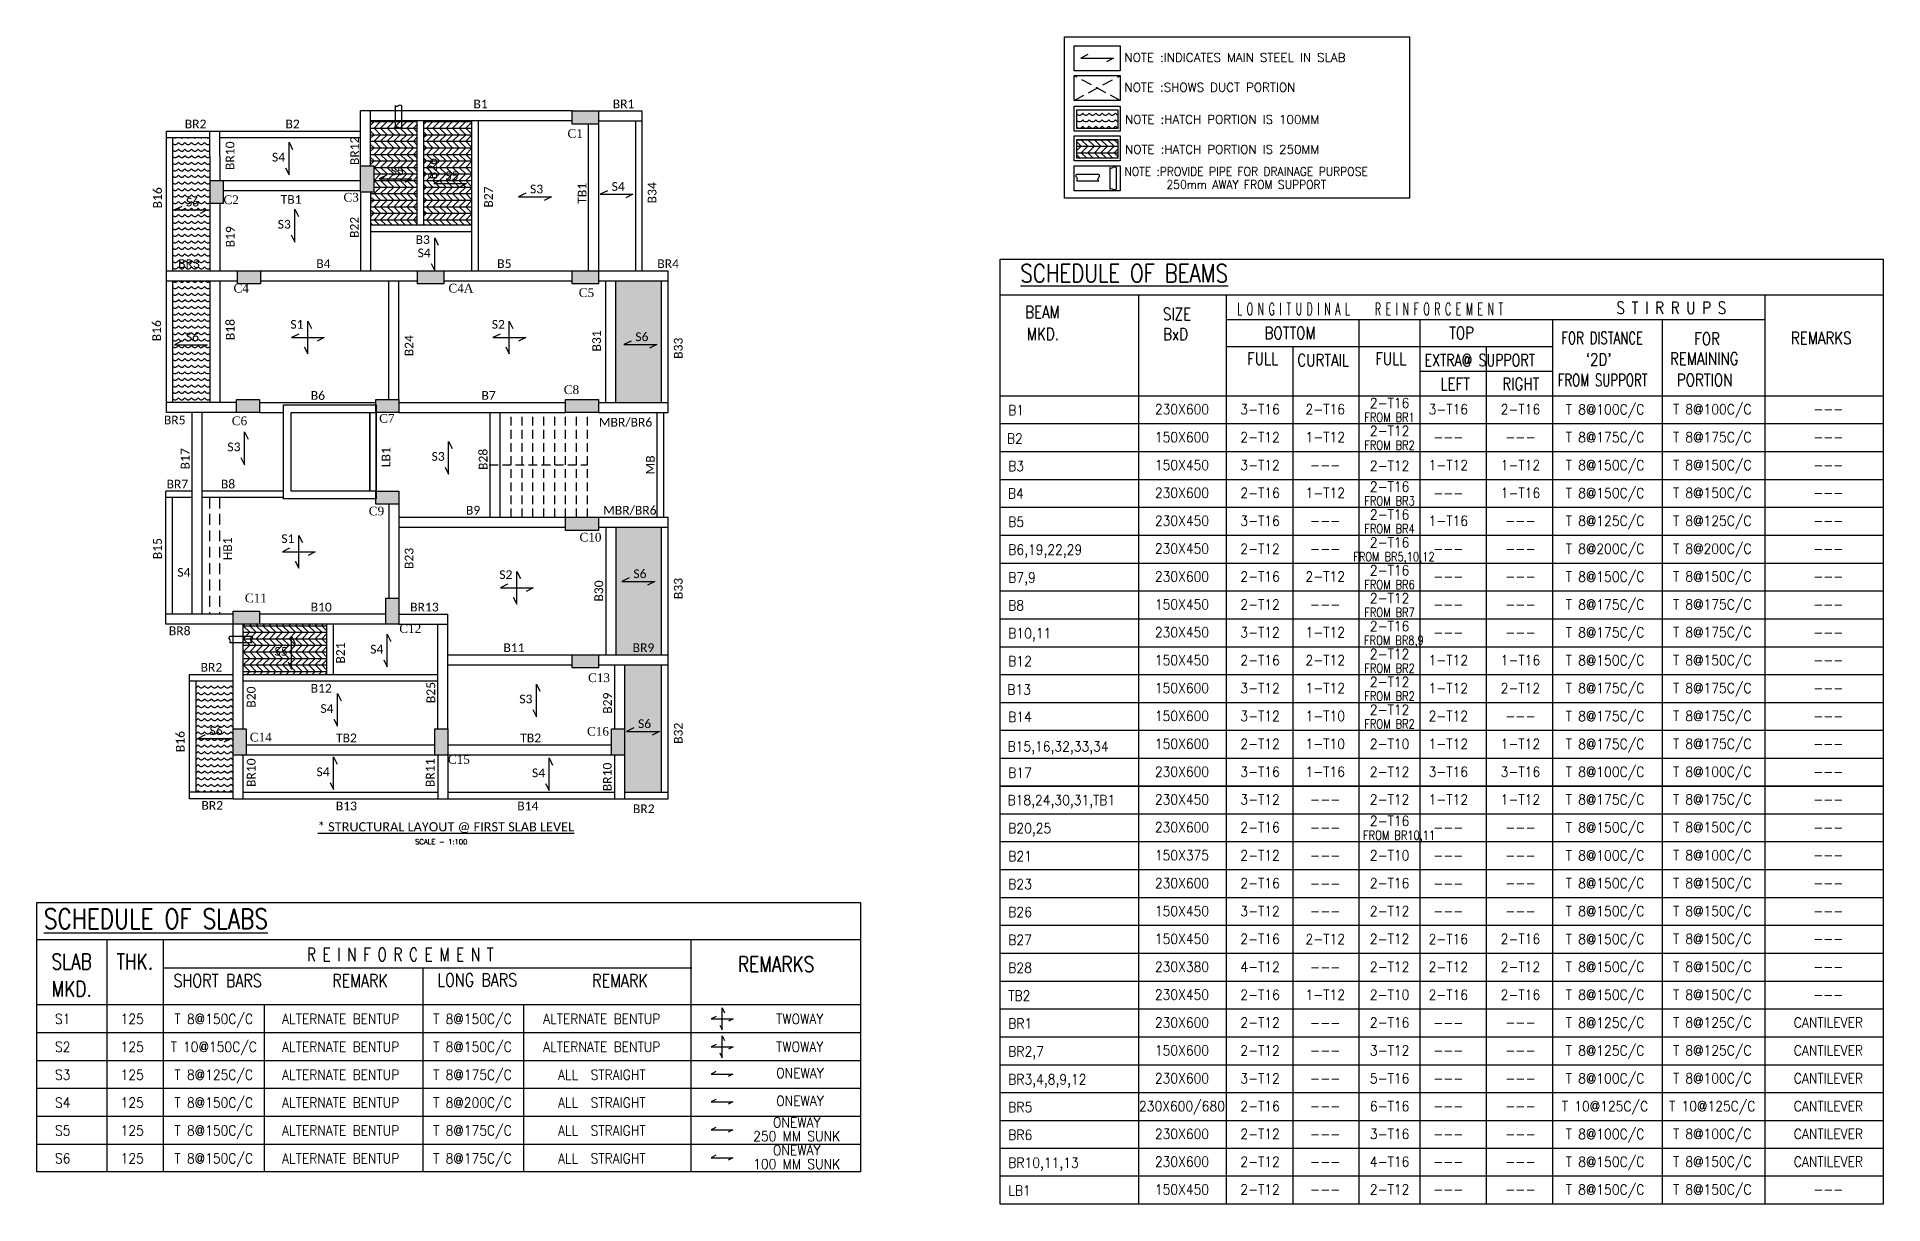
# Model space of a CAD drawing. Extents: x 2365 to 2407.4, y 758 to 784.8.
import ezdxf
from ezdxf.enums import TextEntityAlignment as Align

# ---------------------------------------------------------------- set-up
doc = ezdxf.new("R2010")
doc.units = 0
doc.linetypes.add('HIDDEN', pattern=[0.375, 0.25, -0.125])
for name, color, linetype in [('ARCH__BM_', 253, 'HIDDEN'), ('BAHUBALI_TITLE__BM_', 4, 'CONTINUOUS'), ('BEAM__BM_', 130, 'CONTINUOUS'), ('BEAM_TEXT__BM_', 20, 'CONTINUOUS'), ('BORDER__BM_', 40, 'CONTINUOUS'), ('COLUMN__BM_', 50, 'CONTINUOUS'), ('COLUMN_TEXT__BM_', 7, 'CONTINUOUS'), ('DUCT__BM_', 8, 'HIDDEN'), ('HIDDEN_BEAMS__BM_', 110, 'HIDDEN'), ('SCHEDULE_TEXT__BM_', 7, 'CONTINUOUS'), ('SECTION_BORDER__BM_', 8, 'CONTINUOUS'), ('SLAB_MARK__BM_', 251, 'CONTINUOUS'), ('SLAB_TEXT__BM_', 7, 'CONTINUOUS'), ('SLEEVE__BM_', 80, 'CONTINUOUS'), ('SUB_TITLE__BM_', 3, 'CONTINUOUS'), ('SUNK_BY_150MM__BM_', 44, 'CONTINUOUS'), ('SUNK_BY_200MM__BM_', 201, 'CONTINUOUS'), ('TABLE__BM_', 251, 'CONTINUOUS'), ('TEXT_LEGEND___BM_', 7, 'CONTINUOUS'), ('TITLE__BM_', 6, 'CONTINUOUS'), ('TITLE_TEXT__BM_', 7, 'CONTINUOUS')]:
    doc.layers.add(name, color=color, linetype=linetype)
doc.styles.add('CALIBRI', font='calibri.ttf')
doc.styles.add('NAME', font='times.ttf')
doc.styles.add('ROMANS', font='romans')
doc.styles.add('RRR', font='romans.shx', dxfattribs={"height": 0.18})
pattern_1 = [(0, (2886.06023, 1160.98872), (0, 0.15), []), (315, (2886.06023, 1160.98872), (0.15, 0), [0.212132034, -0.212132034]), (45, (2886.06023, 1160.98872), (0.15, 0), [0.212132034, -0.212132034])]
pattern_2 = [(0, (2913.58477, 1120.86348), (0, 0.15), [0.03, -0.12]), (45, (2913.64477, 1120.87848), (0, 0.15), [0.042426407, -0.169705628]), (135, (2913.70477, 1120.87848), (-0.15, 0), [0.042426407, -0.169705628]), (26.565051, (2913.61477, 1120.86348), (0.15, 1e-10), [0.03354, -0.301870197]), (333.434949, (2913.70477, 1120.87848), (0.15, -1e-10), [0.03354, -0.301870197])]

msp = doc.modelspace()

# ---------------------------------------------------------------- texts
at = {"layer": 'BEAM_TEXT__BM_', "style": 'CALIBRI'}
for s, p in [('B1', (2375.201, 783.083)), ('BR1', (2378.479, 783.085)), ('BR2', (2368.669, 782.624)), ('B2', (2370.892, 782.624)), ('TB1', (2370.857, 780.895)), ('B3', (2373.876, 779.975)), ('BR3', (2368.517, 779.424)), ('B4', (2371.598, 779.424)), ('B5', (2375.746, 779.424)), ('BR4', (2379.501, 779.423)), ('B6', (2371.472, 776.404)), ('B7', (2375.385, 776.404)), ('BR5', (2368.19, 775.841)), ('MBR/BR6', (2378.525, 775.791)), ('BR7', (2368.251, 774.374)), ('B8', (2369.412, 774.374)), ('B9', (2375.029, 773.774)), ('MBR/BR6', (2378.624, 773.774)), ('B10', (2371.549, 771.554)), ('BR13', (2373.914, 771.554)), ('BR8', (2368.304, 771.011)), ('B11', (2375.968, 770.624)), ('BR9', (2378.936, 770.624)), ('BR2', (2369.031, 770.174)), ('B12', (2371.549, 769.695)), ('TB2', (2372.127, 768.557)), ('TB2', (2376.349, 768.557)), ('BR2', (2369.05, 767.01)), ('B13', (2372.126, 766.997)), ('B14', (2376.285, 766.997)), ('BR2', (2378.942, 766.933))]:
    msp.add_text(s, height=0.2, dxfattribs=at).set_placement(p, align=Align.BOTTOM_CENTER)
for s, p in [('BR10', (2369.617, 782.057)), ('BR12', (2372.475, 782.171)), ('B26', (2374.261, 781.761)), ('B16', (2367.955, 781.092)), ('B27', (2375.543, 781.11)), ('TB1', (2377.689, 781.196)), ('B34', (2379.293, 781.208)), ('B19', (2369.622, 780.2)), ('B22', (2372.47, 780.415)), ('B16', (2367.935, 778.048)), ('B18', (2369.622, 778.074)), ('B24', (2373.722, 777.704)), ('B31', (2378.021, 777.814)), ('B33', (2379.893, 777.646)), ('B17', (2368.589, 775.112)), ('LB1', (2373.193, 775.15)), ('B28', (2375.42, 775.099)), ('MB', (2379.251, 774.973)), ('B15', (2367.955, 773.054)), ('HB1', (2369.561, 773.051)), ('B23', (2373.722, 772.83)), ('B33', (2379.893, 772.14)), ('B30', (2378.071, 772.083)), ('B21', (2372.15, 770.662)), ('B20', (2370.102, 769.653)), ('B25', (2374.221, 769.757)), ('B29', (2378.271, 769.513)), ('B32', (2379.893, 768.823)), ('B16', (2368.476, 768.633)), ('BR10', (2370.102, 767.92)), ('BR11', (2374.206, 767.918)), ('BR10', (2378.266, 767.823))]:
    msp.add_text(s, height=0.2, rotation=90, dxfattribs=at).set_placement(p, align=Align.BOTTOM_CENTER)
at = {"layer": 'COLUMN_TEXT__BM_', "style": 'NAME'}
for s, p in [('C1', (2377.193, 782.665)), ('C2', (2369.308, 781.148)), ('C3', (2372.058, 781.206)), ('C4', (2369.538, 779.123)), ('C4A', (2374.465, 779.123)), ('C5', (2377.452, 779.019)), ('C8', (2377.108, 776.796)), ('C6', (2369.498, 776.082)), ('C7', (2372.876, 776.137)), ('C9', (2372.638, 774.016)), ('C10', (2377.469, 773.417)), ('C11', (2369.798, 772.023)), ('C12', (2373.338, 771.323)), ('C13', (2377.665, 770.196)), ('C16', (2377.641, 768.967)), ('C14', (2369.911, 768.835)), ('C15', (2374.451, 768.323))]:
    msp.add_text(s, height=0.2, rotation=360, dxfattribs=at).set_placement(p, align=Align.TOP_LEFT)
at = {"layer": 'SCHEDULE_TEXT__BM_', "linetype": 'CONTINUOUS', "style": 'ROMANS', "width": 0.9}
for s, p in [('B1', (2387.298, 776.11)), ('B2', (2387.267, 775.463)), ('B3', (2387.298, 774.832)), ('B4', (2387.289, 774.205)), ('B5', (2387.298, 773.554)), ('B6,19,22,29', (2387.298, 772.916)), ('B7,9', (2387.298, 772.277)), ('B8', (2387.298, 771.638)), ('B10,11', (2387.298, 770.999)), ('B12', (2387.298, 770.36)), ('B13', (2387.276, 769.709)), ('B14', (2387.298, 769.082)), ('B15,16,32,33,34', (2387.282, 768.407)), ('B17', (2387.298, 767.804)), ('B18,24,30,31,TB1', (2387.282, 767.178)), ('B20,25', (2387.298, 766.531)), ('B21', (2387.298, 765.89)), ('B23', (2387.298, 765.251)), ('B26', (2387.298, 764.612)), ('B27', (2387.298, 763.973)), ('B28', (2387.298, 763.334)), ('TB2', (2387.298, 762.696)), ('BR1', (2387.298, 762.057)), ('BR2,7', (2387.298, 761.418)), ('BR3,4,8,9,12', (2387.298, 760.779)), ('BR5', (2387.298, 760.142)), ('BR6', (2387.298, 759.506)), ('BR10,11,13', (2387.298, 758.869)), ('LB1', (2387.298, 758.232))]:
    msp.add_text(s, height=0.23, dxfattribs=at).set_placement(p)
at = {"layer": 'SCHEDULE_TEXT__BM_', "linetype": 'CONTINUOUS', "style": 'ROMANS'}
for s, height, width, p in [('230X600', 0.23, 0.9, (2391.28, 776.133)), ('3-T16', 0.23, 0.9, (2393.071, 776.132)), ('2-T16', 0.23, 0.9, (2394.563, 776.132)), ('FROM BR1', 0.207, 0.8, (2396.038, 775.96)), ('2-T16', 0.23, 0.9, (2396.038, 776.275)), ('3-T16', 0.23, 0.9, (2397.386, 776.132)), ('2-T16', 0.23, 0.9, (2399.039, 776.132)), ('T 8@100C/C', 0.23, 0.9, (2400.978, 776.13)), ('T 8@100C/C', 0.23, 0.9, (2403.436, 776.133)), ('---', 0.23, 0.9, (2406.098, 776.133)), ('2-T12', 0.23, 0.9, (2396.038, 775.636)), ('T 8@175C/C', 0.23, 0.9, (2400.978, 775.491)), ('T 8@175C/C', 0.23, 0.9, (2403.436, 775.494)), ('150X600', 0.23, 0.9, (2391.28, 775.494)), ('2-T12', 0.23, 0.9, (2393.071, 775.493)), ('1-T12', 0.23, 0.9, (2394.563, 775.493)), ('FROM BR2', 0.207, 0.8, (2396.038, 775.321)), ('---', 0.23, 0.9, (2397.386, 775.493)), ('---', 0.23, 0.9, (2399.039, 775.493)), ('---', 0.23, 0.9, (2406.098, 775.494)), ('150X450', 0.23, 0.9, (2391.28, 774.855)), ('3-T12', 0.23, 0.9, (2393.071, 774.854)), ('---', 0.23, 0.9, (2394.563, 774.854)), ('2-T12', 0.23, 0.9, (2396.038, 774.839)), ('1-T12', 0.23, 0.9, (2397.386, 774.854)), ('1-T12', 0.23, 0.9, (2399.039, 774.854)), ('T 8@150C/C', 0.23, 0.9, (2400.978, 774.852)), ('T 8@150C/C', 0.23, 0.9, (2403.436, 774.855)), ('---', 0.23, 0.9, (2406.098, 774.855)), ('2-T16', 0.23, 0.9, (2396.038, 774.359)), ('T 8@150C/C', 0.23, 0.9, (2400.978, 774.213)), ('T 8@150C/C', 0.23, 0.9, (2403.436, 774.216)), ('230X600', 0.23, 0.9, (2391.28, 774.217)), ('2-T16', 0.23, 0.9, (2393.071, 774.215)), ('1-T12', 0.23, 0.9, (2394.563, 774.215)), ('FROM BR3', 0.207, 0.8, (2396.038, 774.044)), ('---', 0.23, 0.9, (2397.386, 774.215)), ('1-T16', 0.23, 0.9, (2399.039, 774.215)), ('---', 0.23, 0.9, (2406.098, 774.216)), ('230X450', 0.23, 0.9, (2391.28, 773.578)), ('3-T16', 0.23, 0.9, (2393.071, 773.576)), ('---', 0.23, 0.9, (2394.563, 773.576)), ('2-T16', 0.23, 0.9, (2396.038, 773.72)), ('1-T16', 0.23, 0.9, (2397.386, 773.576)), ('---', 0.23, 0.9, (2399.039, 773.576)), ('T 8@125C/C', 0.23, 0.9, (2400.978, 773.575)), ('T 8@125C/C', 0.23, 0.9, (2403.436, 773.577)), ('---', 0.23, 0.9, (2406.098, 773.577)), ('FROM BR4', 0.207, 0.8, (2396.038, 773.405)), ('2-T16', 0.23, 0.9, (2396.038, 773.081)), ('T 8@200C/C', 0.23, 0.9, (2400.978, 772.936)), ('T 8@200C/C', 0.23, 0.9, (2403.436, 772.938)), ('230X450', 0.23, 0.9, (2391.28, 772.939)), ('2-T12', 0.23, 0.9, (2393.071, 772.937)), ('---', 0.23, 0.9, (2394.563, 772.937)), ('FROM BR5,10,12', 0.207, 0.8, (2396.138, 772.766)), ('---', 0.23, 0.9, (2397.386, 772.937)), ('---', 0.23, 0.9, (2399.039, 772.937)), ('---', 0.23, 0.9, (2406.098, 772.938)), ('230X600', 0.23, 0.9, (2391.28, 772.3)), ('2-T16', 0.23, 0.9, (2393.071, 772.299)), ('2-T12', 0.23, 0.9, (2394.563, 772.299)), ('2-T16', 0.23, 0.9, (2396.038, 772.442)), ('---', 0.23, 0.9, (2397.386, 772.299)), ('---', 0.23, 0.9, (2399.039, 772.299)), ('T 8@150C/C', 0.23, 0.9, (2400.978, 772.297)), ('T 8@150C/C', 0.23, 0.9, (2403.436, 772.3)), ('---', 0.23, 0.9, (2406.098, 772.3)), ('FROM BR6', 0.207, 0.8, (2396.038, 772.127)), ('2-T12', 0.23, 0.9, (2396.038, 771.803)), ('T 8@175C/C', 0.23, 0.9, (2400.978, 771.658)), ('T 8@175C/C', 0.23, 0.9, (2403.436, 771.661)), ('150X450', 0.23, 0.9, (2391.28, 771.661)), ('2-T12', 0.23, 0.9, (2393.071, 771.66)), ('---', 0.23, 0.9, (2394.563, 771.66)), ('FROM BR7', 0.207, 0.8, (2396.038, 771.488)), ('---', 0.23, 0.9, (2397.386, 771.66)), ('---', 0.23, 0.9, (2399.039, 771.66)), ('---', 0.23, 0.9, (2406.098, 771.661)), ('230X450', 0.23, 0.9, (2391.28, 771.022)), ('3-T12', 0.23, 0.9, (2393.071, 771.021)), ('1-T12', 0.23, 0.9, (2394.563, 771.021)), ('2-T16', 0.23, 0.9, (2396.038, 771.164)), ('---', 0.23, 0.9, (2397.386, 771.021)), ('---', 0.23, 0.9, (2399.039, 771.021)), ('T 8@175C/C', 0.23, 0.9, (2400.978, 771.019)), ('T 8@175C/C', 0.23, 0.9, (2403.436, 771.022)), ('---', 0.23, 0.9, (2406.098, 771.022)), ('FROM BR8,9', 0.207, 0.8, (2396.138, 770.849)), ('2-T12', 0.23, 0.9, (2396.038, 770.525)), ('T 8@150C/C', 0.23, 0.9, (2400.978, 770.38)), ('T 8@150C/C', 0.23, 0.9, (2403.436, 770.383)), ('150X450', 0.23, 0.9, (2391.28, 770.383)), ('2-T16', 0.23, 0.9, (2393.071, 770.382)), ('2-T12', 0.23, 0.9, (2394.563, 770.382)), ('FROM BR2', 0.207, 0.8, (2396.038, 770.21)), ('1-T12', 0.23, 0.9, (2397.386, 770.382)), ('1-T16', 0.23, 0.9, (2399.039, 770.382)), ('---', 0.23, 0.9, (2406.098, 770.383)), ('150X600', 0.23, 0.9, (2391.28, 769.744)), ('3-T12', 0.23, 0.9, (2393.071, 769.743)), ('1-T12', 0.23, 0.9, (2394.563, 769.743)), ('2-T12', 0.23, 0.9, (2396.038, 769.886)), ('1-T12', 0.23, 0.9, (2397.386, 769.743)), ('2-T12', 0.23, 0.9, (2399.039, 769.743)), ('T 8@175C/C', 0.23, 0.9, (2400.978, 769.741)), ('T 8@175C/C', 0.23, 0.9, (2403.436, 769.744)), ('---', 0.23, 0.9, (2406.098, 769.744)), ('FROM BR2', 0.207, 0.8, (2396.038, 769.571)), ('2-T12', 0.23, 0.9, (2396.038, 769.248)), ('150X600', 0.23, 0.9, (2391.28, 769.105)), ('3-T12', 0.23, 0.9, (2393.071, 769.104)), ('1-T10', 0.23, 0.9, (2394.563, 769.104)), ('FROM BR2', 0.207, 0.8, (2396.038, 768.933)), ('2-T12', 0.23, 0.9, (2397.386, 769.104)), ('---', 0.23, 0.9, (2399.039, 769.104)), ('T 8@175C/C', 0.23, 0.9, (2400.978, 769.102)), ('T 8@175C/C', 0.23, 0.9, (2403.436, 769.105)), ('---', 0.23, 0.9, (2406.098, 769.105)), ('150X600', 0.23, 0.9, (2391.28, 768.467)), ('2-T12', 0.23, 0.9, (2393.071, 768.465)), ('1-T10', 0.23, 0.9, (2394.563, 768.465)), ('2-T10', 0.23, 0.9, (2396.038, 768.465)), ('1-T12', 0.23, 0.9, (2397.386, 768.465)), ('1-T12', 0.23, 0.9, (2399.039, 768.465)), ('T 8@175C/C', 0.23, 0.9, (2400.978, 768.463)), ('T 8@175C/C', 0.23, 0.9, (2403.436, 768.466)), ('---', 0.23, 0.9, (2406.098, 768.466)), ('230X600', 0.23, 0.9, (2391.28, 767.828)), ('3-T16', 0.23, 0.9, (2393.071, 767.826)), ('1-T16', 0.23, 0.9, (2394.563, 767.826)), ('2-T12', 0.23, 0.9, (2396.038, 767.826)), ('3-T16', 0.23, 0.9, (2397.386, 767.826)), ('3-T16', 0.23, 0.9, (2399.039, 767.826)), ('T 8@100C/C', 0.23, 0.9, (2400.978, 767.825)), ('T 8@100C/C', 0.23, 0.9, (2403.436, 767.827)), ('---', 0.23, 0.9, (2406.098, 767.827)), ('230X450', 0.23, 0.9, (2391.28, 767.191)), ('3-T12', 0.23, 0.9, (2393.071, 767.192)), ('---', 0.23, 0.9, (2394.563, 767.19)), ('2-T12', 0.23, 0.9, (2396.038, 767.192)), ('1-T12', 0.23, 0.9, (2397.386, 767.19)), ('1-T12', 0.23, 0.9, (2399.039, 767.192)), ('T 8@175C/C', 0.23, 0.9, (2400.978, 767.19)), ('T 8@175C/C', 0.23, 0.9, (2403.436, 767.193)), ('---', 0.23, 0.9, (2406.098, 767.193)), ('2-T16', 0.23, 0.9, (2396.038, 766.699)), ('230X600', 0.23, 0.9, (2391.28, 766.554)), ('2-T16', 0.23, 0.9, (2393.071, 766.553)), ('---', 0.23, 0.9, (2394.563, 766.551)), ('FROM BR10,11', 0.207, 0.8, (2396.257, 766.384)), ('---', 0.23, 0.9, (2397.386, 766.551)), ('---', 0.23, 0.9, (2399.039, 766.553)), ('T 8@150C/C', 0.23, 0.9, (2400.978, 766.551)), ('T 8@150C/C', 0.23, 0.9, (2403.436, 766.554)), ('---', 0.23, 0.9, (2406.098, 766.554)), ('150X375', 0.23, 0.9, (2391.28, 765.913)), ('2-T12', 0.23, 0.9, (2393.071, 765.912)), ('---', 0.23, 0.9, (2394.563, 765.91)), ('2-T10', 0.23, 0.9, (2396.038, 765.912)), ('---', 0.23, 0.9, (2397.386, 765.91)), ('---', 0.23, 0.9, (2399.039, 765.912)), ('T 8@100C/C', 0.23, 0.9, (2400.978, 765.91)), ('T 8@100C/C', 0.23, 0.9, (2403.436, 765.913)), ('---', 0.23, 0.9, (2406.098, 765.913)), ('230X600', 0.23, 0.9, (2391.28, 765.274)), ('2-T16', 0.23, 0.9, (2393.071, 765.273)), ('---', 0.23, 0.9, (2394.563, 765.271)), ('2-T16', 0.23, 0.9, (2396.038, 765.273)), ('---', 0.23, 0.9, (2397.386, 765.271)), ('---', 0.23, 0.9, (2399.039, 765.273)), ('T 8@150C/C', 0.23, 0.9, (2400.978, 765.271)), ('T 8@150C/C', 0.23, 0.9, (2403.436, 765.274)), ('---', 0.23, 0.9, (2406.098, 765.274)), ('150X450', 0.23, 0.9, (2391.28, 764.635)), ('3-T12', 0.23, 0.9, (2393.071, 764.634)), ('---', 0.23, 0.9, (2394.563, 764.632)), ('2-T12', 0.23, 0.9, (2396.038, 764.634)), ('---', 0.23, 0.9, (2397.386, 764.632)), ('---', 0.23, 0.9, (2399.039, 764.634)), ('T 8@150C/C', 0.23, 0.9, (2400.978, 764.632)), ('T 8@150C/C', 0.23, 0.9, (2403.436, 764.635)), ('---', 0.23, 0.9, (2406.098, 764.635)), ('150X450', 0.23, 0.9, (2391.28, 763.997)), ('2-T16', 0.23, 0.9, (2393.071, 763.995)), ('2-T12', 0.23, 0.9, (2394.563, 763.993)), ('2-T12', 0.23, 0.9, (2396.038, 763.995)), ('2-T16', 0.23, 0.9, (2397.386, 763.993)), ('2-T16', 0.23, 0.9, (2399.039, 763.995)), ('T 8@150C/C', 0.23, 0.9, (2400.978, 763.993)), ('T 8@150C/C', 0.23, 0.9, (2403.436, 763.996)), ('---', 0.23, 0.9, (2406.098, 763.996)), ('230X380', 0.23, 0.9, (2391.28, 763.358)), ('4-T12', 0.23, 0.9, (2393.071, 763.356)), ('2-T12', 0.23, 0.9, (2396.038, 763.356)), ('2-T12', 0.23, 0.9, (2397.386, 763.354)), ('2-T12', 0.23, 0.9, (2399.039, 763.356)), ('T 8@150C/C', 0.23, 0.9, (2400.978, 763.355)), ('T 8@150C/C', 0.23, 0.9, (2403.436, 763.357)), ('---', 0.23, 0.9, (2394.563, 763.354)), ('---', 0.23, 0.9, (2406.098, 763.357)), ('230X450', 0.23, 0.9, (2391.28, 762.719)), ('2-T16', 0.23, 0.9, (2393.071, 762.717)), ('1-T12', 0.23, 0.9, (2394.563, 762.715)), ('2-T10', 0.23, 0.9, (2396.038, 762.717)), ('2-T16', 0.23, 0.9, (2397.386, 762.715)), ('2-T16', 0.23, 0.9, (2399.039, 762.717)), ('T 8@150C/C', 0.23, 0.9, (2400.978, 762.716)), ('T 8@150C/C', 0.23, 0.9, (2403.436, 762.718)), ('---', 0.23, 0.9, (2406.098, 762.718)), ('230X600', 0.23, 0.9, (2391.28, 762.08)), ('2-T12', 0.23, 0.9, (2393.071, 762.079)), ('2-T16', 0.23, 0.9, (2396.038, 762.079)), ('T 8@125C/C', 0.23, 0.9, (2400.978, 762.077)), ('T 8@125C/C', 0.23, 0.9, (2403.436, 762.08)), ('CANTILEVER', 0.23, 0.9, (2406.098, 762.08)), ('---', 0.23, 0.9, (2394.563, 762.076)), ('---', 0.23, 0.9, (2397.386, 762.076)), ('---', 0.23, 0.9, (2399.039, 762.079)), ('150X600', 0.23, 0.9, (2391.28, 761.441)), ('2-T12', 0.23, 0.9, (2393.071, 761.44)), ('---', 0.23, 0.9, (2394.563, 761.437)), ('3-T12', 0.23, 0.9, (2396.038, 761.44)), ('---', 0.23, 0.9, (2397.386, 761.437)), ('---', 0.23, 0.9, (2399.039, 761.44)), ('T 8@125C/C', 0.23, 0.9, (2400.978, 761.438)), ('T 8@125C/C', 0.23, 0.9, (2403.436, 761.441)), ('CANTILEVER', 0.23, 0.9, (2406.098, 761.441)), ('230X600', 0.23, 0.9, (2391.28, 760.802)), ('3-T12', 0.23, 0.9, (2393.071, 760.801)), ('5-T16', 0.23, 0.9, (2396.038, 760.801)), ('T 8@100C/C', 0.23, 0.9, (2400.978, 760.799)), ('T 8@100C/C', 0.23, 0.9, (2403.436, 760.802)), ('CANTILEVER', 0.23, 0.9, (2406.098, 760.802)), ('---', 0.23, 0.9, (2394.563, 760.799)), ('---', 0.23, 0.9, (2397.386, 760.799)), ('---', 0.23, 0.9, (2399.039, 760.801)), ('230X600/680', 0.23, 0.9, (2391.28, 760.165)), ('2-T16', 0.23, 0.9, (2393.071, 760.164)), ('---', 0.23, 0.9, (2394.563, 760.162)), ('6-T16', 0.23, 0.9, (2396.038, 760.164)), ('---', 0.23, 0.9, (2397.386, 760.162)), ('---', 0.23, 0.9, (2399.039, 760.164)), ('T 10@125C/C', 0.23, 0.9, (2400.978, 760.162)), ('T 10@125C/C', 0.23, 0.9, (2403.436, 760.165)), ('CANTILEVER', 0.23, 0.9, (2406.098, 760.165)), ('230X600', 0.23, 0.9, (2391.28, 759.529)), ('2-T12', 0.23, 0.9, (2393.071, 759.527)), ('3-T16', 0.23, 0.9, (2396.038, 759.527)), ('T 8@100C/C', 0.23, 0.9, (2400.978, 759.526)), ('T 8@100C/C', 0.23, 0.9, (2403.436, 759.528)), ('CANTILEVER', 0.23, 0.9, (2406.098, 759.528)), ('---', 0.23, 0.9, (2394.563, 759.525)), ('---', 0.23, 0.9, (2397.386, 759.525)), ('---', 0.23, 0.9, (2399.039, 759.527)), ('230X600', 0.23, 0.9, (2391.28, 758.892)), ('2-T12', 0.23, 0.9, (2393.071, 758.891)), ('---', 0.23, 0.9, (2394.563, 758.889)), ('4-T16', 0.23, 0.9, (2396.038, 758.891)), ('---', 0.23, 0.9, (2397.386, 758.889)), ('---', 0.23, 0.9, (2399.039, 758.891)), ('T 8@150C/C', 0.23, 0.9, (2400.978, 758.889)), ('T 8@150C/C', 0.23, 0.9, (2403.436, 758.892)), ('CANTILEVER', 0.23, 0.9, (2406.098, 758.892)), ('150X450', 0.23, 0.9, (2391.28, 758.255)), ('2-T12', 0.23, 0.9, (2393.071, 758.254)), ('2-T12', 0.23, 0.9, (2396.038, 758.254)), ('T 8@150C/C', 0.23, 0.9, (2400.978, 758.252)), ('T 8@150C/C', 0.23, 0.9, (2403.436, 758.255)), ('---', 0.23, 0.9, (2394.563, 758.252)), ('---', 0.23, 0.9, (2397.386, 758.252)), ('---', 0.23, 0.9, (2399.039, 758.254)), ('---', 0.23, 0.9, (2406.098, 758.255))]:
    msp.add_text(s, height=height, dxfattribs=dict(at, width=width)).set_placement(p, align=Align.CENTER)
at = {"layer": 'SCHEDULE_TEXT__BM_', "linetype": 'CONTINUOUS', "style": 'ROMANS', "width": 0.9}
for s, p in [('S1', (2365.623, 762.093)), ('125', (2367.216, 762.093)), ('T 8@150C/C', (2369.086, 762.093)), ('ALTERNATE BENTUP', (2371.995, 762.093)), ('T 8@150C/C', (2375.016, 762.093)), ('ALTERNATE BENTUP', (2377.98, 762.093)), ('TWOWAY', (2382.517, 762.093)), ('T 10@150C/C', (2369.086, 761.454)), ('T 8@150C/C', (2375.016, 761.454)), ('S2', (2365.623, 761.454)), ('125', (2367.216, 761.454)), ('ALTERNATE BENTUP', (2371.995, 761.454)), ('ALTERNATE BENTUP', (2377.98, 761.454)), ('TWOWAY', (2382.517, 761.454)), ('S3', (2365.623, 760.815)), ('125', (2367.216, 760.815)), ('T 8@125C/C', (2369.086, 760.815)), ('ALTERNATE BENTUP', (2371.995, 760.815)), ('T 8@175C/C', (2375.016, 760.815)), ('ALL  STRAIGHT', (2377.98, 760.815)), ('ONEWAY', (2382.523, 760.854)), ('T 8@150C/C', (2369.086, 760.176)), ('T 8@200C/C', (2375.016, 760.176)), ('ONEWAY', (2382.523, 760.215)), ('S4', (2365.623, 760.176)), ('125', (2367.216, 760.176)), ('ALTERNATE BENTUP', (2371.995, 760.176)), ('ALL  STRAIGHT', (2377.98, 760.176)), ('S5', (2365.623, 759.537)), ('125', (2367.216, 759.537)), ('T 8@150C/C', (2369.086, 759.537)), ('ALTERNATE BENTUP', (2371.995, 759.537)), ('T 8@175C/C', (2375.016, 759.537)), ('ALL  STRAIGHT', (2377.98, 759.537)), ('250 MM SUNK', (2382.448, 759.408)), ('ONEWAY', (2382.448, 759.723)), ('T 8@150C/C', (2369.086, 758.898)), ('T 8@175C/C', (2375.016, 758.898)), ('ONEWAY', (2382.448, 759.085)), ('S6', (2365.623, 758.898)), ('125', (2367.216, 758.899)), ('ALTERNATE BENTUP', (2371.995, 758.898)), ('ALL  STRAIGHT', (2377.98, 758.898)), ('100 MM SUNK', (2382.448, 758.769))]:
    msp.add_text(s, height=0.23, dxfattribs=at).set_placement(p, align=Align.BOTTOM_CENTER)
at = {"layer": 'SLAB_TEXT__BM_', "style": 'CALIBRI'}
for s, p in [('S4', (2370.419, 781.924)), ('S5', (2373.14, 781.607)), ('S5', (2374.393, 781.497)), ('S3', (2376.335, 781.194)), ('S4', (2378.205, 781.252)), ('S6', (2368.448, 780.895)), ('S3', (2370.55, 780.387)), ('S4', (2373.757, 779.73)), ('S1', (2370.841, 778.093)), ('S2', (2375.458, 778.093)), ('S6', (2368.445, 777.805)), ('S6', (2378.749, 777.809)), ('S3', (2369.397, 775.285)), ('S3', (2374.078, 775.067)), ('S1', (2370.633, 773.183)), ('S4', (2368.251, 772.412)), ('S2', (2375.63, 772.358)), ('S6', (2378.704, 772.379)), ('S5', (2370.477, 770.602)), ('S4', (2372.671, 770.65)), ('S4', (2371.53, 769.29)), ('S3', (2376.089, 769.509)), ('S6', (2368.987, 768.783)), ('S6', (2378.81, 768.943)), ('S4', (2371.441, 767.84)), ('S4', (2376.379, 767.816))]:
    msp.add_text(s, height=0.2, dxfattribs=at).set_placement(p)
at = {"layer": 'SUB_TITLE__BM_', "style": 'ROMANS'}
for s, height, width, p in [('S T I R R U P S', 0.28111, 0.8, (2401.24, 778.432)), ('BEAM', 0.2811, 0.8, (2387.686, 778.334)), ('SIZE', 0.2811, 0.8, (2390.843, 778.29)), ('L O N G I T U D I N A L   R E I N F O R C E M E N T', 0.28111, 0.55, (2392.547, 778.402)), ('MKD.', 0.2811, 0.8, (2387.725, 777.833)), ('BxD', 0.2811, 0.8, (2390.849, 777.828)), ('BOTTOM', 0.2811, 0.8, (2393.173, 777.854)), ('TOP', 0.2811, 0.8, (2397.404, 777.854)), ('FOR DISTANCE ', 0.28111, 0.7, (2399.977, 777.742)), ('FOR', 0.2811, 0.8, (2403.022, 777.722)), ('REMARKS', 0.2811, 0.8, (2405.24, 777.741)), ('FULL', 0.2811, 0.8, (2392.774, 777.264)), ('CURTAIL', 0.2811, 0.8, (2393.925, 777.232)), ('FULL', 0.2811, 0.8, (2395.712, 777.264)), ('EXTRA@ SUPPORT', 0.28111, 0.75, (2396.841, 777.232)), (" `2D'", 0.2811, 0.8, (2400.383, 777.248)), ('REMAINING ', 0.2811, 0.8, (2402.467, 777.265)), ('FROM SUPPORT', 0.28111, 0.7, (2399.894, 776.775)), ('PORTION', 0.2811, 0.8, (2402.625, 776.779)), ('LEFT', 0.2811, 0.8, (2397.206, 776.688)), ('RIGHT', 0.2811, 0.8, (2398.624, 776.688)), ('R E I N F O R C E M E N T', 0.29961, 0.75, (2371.222, 763.605)), ('SLAB', 0.3539, 0.8, (2365.368, 763.414)), ('THK.', 0.3539, 0.8, (2366.856, 763.414)), ('REMARKS', 0.3539, 0.8, (2381.104, 763.355)), ('MKD.', 0.3539, 0.8, (2365.368, 762.792)), ('SHORT BARS', 0.2996, 0.8, (2368.162, 763.006)), ('REMARK', 0.2996, 0.8, (2371.801, 763.006)), ('LONG BARS', 0.2996, 0.8, (2374.211, 763.022)), ('REMARK', 0.2996, 0.8, (2377.76, 763.006))]:
    msp.add_text(s, height=height, dxfattribs=dict(at, width=width)).set_placement(p)
at = {"layer": 'TEXT_LEGEND___BM_', "linetype": 'CONTINUOUS', "style": 'ROMANS'}
for s, p in [('NOTE :INDICATES MAIN STEEL IN SLAB', (2389.962, 784.207)), ('NOTE :SHOWS DUCT PORTION', (2389.962, 783.524)), ('NOTE :HATCH PORTION IS 100MM ', (2389.973, 782.789)), ('NOTE :HATCH PORTION IS 250MM ', (2389.974, 782.103))]:
    msp.add_text(s, height=0.2, dxfattribs=at).set_placement(p)
at = {"layer": 'TEXT_LEGEND___BM_', "linetype": 'CONTINUOUS', "style": 'ROMANS', "width": 0.9}
for s, p in [('NOTE :PROVIDE PIPE FOR DRAINAGE PURPOSE', (2389.962, 781.595)), ('250mm AWAY FROM SUPPORT ', (2390.926, 781.296))]:
    msp.add_text(s, height=0.2, dxfattribs=at).set_placement(p)
at = {"layer": 'TITLE__BM_', "style": 'ROMANS', "width": 0.8}
msp.add_text('%%uSCHEDULE OF BEAMS', height=0.41431, dxfattribs=at).set_placement((2387.577, 779.157))
at = {"layer": 'TITLE__BM_', "linetype": 'CONTINUOUS', "style": 'ROMANS', "width": 0.8}
msp.add_text('%%uSCHEDULE OF SLABS', height=0.4554, dxfattribs=at).set_placement((2365.19, 764.345))
at = {"layer": 'TITLE_TEXT__BM_'}
for s, height, style, p in [('%%U* STRUCTURAL LAYOUT @ FIRST SLAB LEVEL', 0.21, 'CALIBRI', (2371.47, 766.576)), ('SCALE - 1:100', 0.1152, 'RRR', (2373.699, 766.28))]:
    msp.add_text(s, height=height, dxfattribs=dict(at, style=style)).set_placement(p)

# ---------------------------------------------------------------- blocks, each defined once
blk = doc.blocks.new('SLAB_MARK_2W')
at = {"layer": 'SLAB_MARK__BM_'}
for points in [[(823.179, 262.454), (822.983, 262.356), (823.879, 262.356), (823.684, 262.258)], [(823.334, 262.104), (823.431, 261.908), (823.431, 262.804), (823.529, 262.609)]]:
    blk.add_lwpolyline(points, dxfattribs=at)
blk = doc.blocks.new('FHGJG')
at = {"layer": 'SLAB_MARK__BM_'}
for points in [[(652.264, 340.805), (652.346, 340.641), (652.346, 341.391), (652.428, 341.227)], [(652.135, 341.098), (651.971, 341.016), (652.721, 341.016), (652.557, 340.934)]]:
    blk.add_lwpolyline(points, dxfattribs=at)
blk = doc.blocks.new('PIPE')
at = {"layer": 'SLEEVE__BM_'}
for p, q in [((0.001, 0.517), (0.001, 0.016)), ((0.151, 0.518), (0.151, 0.015))]:
    blk.add_line(p, q, dxfattribs=at)
for points in [[(0.151, 0.518, -0.422034), (0.076, 0.518)], [(0.151, 0.015, 0.422765), (0.076, 0.015)]]:
    blk.add_lwpolyline(points, format="xyb", dxfattribs=at)
for centre, start, end in [((0.039, 0.48), 44.6329, 135.5046), ((0.039, 0.053), 224.4858, 315.3902)]:
    blk.add_arc(centre, 0.0532, start, end, dxfattribs=at)

# ---------------------------------------------------------------- hatches: boundary and pattern name
at = {"layer": 'COLUMN__BM_'}
for points in [[(2377.301, 782.783), (2377.301, 783.083), (2377.901, 783.083), (2377.901, 782.783)], [(2372.751, 781.226), (2372.451, 781.226), (2372.451, 781.826), (2372.751, 781.826)], [(2369.3, 780.96), (2369, 780.96), (2369, 781.49), (2369.3, 781.49)], [(2369.63, 779.123), (2369.63, 779.423), (2370.16, 779.423), (2370.16, 779.123)], [(2373.759, 779.123), (2373.759, 779.423), (2374.359, 779.423), (2374.359, 779.123)], [(2377.301, 779.123), (2377.301, 779.423), (2377.901, 779.423), (2377.901, 779.123)], [(2369.603, 776.173), (2369.603, 776.473), (2370.133, 776.473), (2370.133, 776.173)], [(2372.8, 776.173), (2372.8, 776.473), (2373.33, 776.473), (2373.33, 776.173)], [(2377.151, 776.173), (2377.151, 776.473), (2377.901, 776.473), (2377.901, 776.173)], [(2372.8, 774.073), (2372.8, 774.373), (2373.33, 774.373), (2373.33, 774.073)], [(2377.151, 773.473), (2377.151, 773.773), (2377.901, 773.773), (2377.901, 773.473)], [(2373.33, 771.323), (2373.03, 771.323), (2373.03, 771.923), (2373.33, 771.923)], [(2369.53, 771.323), (2369.53, 771.623), (2370.13, 771.623), (2370.13, 771.323)], [(2377.301, 770.323), (2377.301, 770.623), (2377.901, 770.623), (2377.901, 770.323)], [(2369.83, 768.323), (2369.53, 768.323), (2369.53, 768.923), (2369.83, 768.923)], [(2374.451, 768.323), (2374.151, 768.323), (2374.151, 768.923), (2374.451, 768.923)], [(2378.501, 768.323), (2378.201, 768.323), (2378.201, 768.923), (2378.501, 768.923)]]:
    msp.add_hatch(color=256, dxfattribs=at).paths.add_polyline_path(points, flags=0)
at = {"layer": 'SUNK_BY_150MM__BM_'}
h = msp.add_hatch(dxfattribs=at)
h.set_pattern_fill('WATER', color=256, scale=0.15, style=0)
h.set_pattern_definition([(0, (2958.31327, 1133.98773), (0, 0.15), [0.03, -0.12]), (45, (2958.37327, 1134.00273), (0, 0.15), [0.042426407, -0.169705628]), (135, (2958.43327, 1134.00273), (-0.15, 0), [0.042426407, -0.169705628]), (26.565051, (2958.343273, 1133.987725), (0.15, 1e-10), [0.03354, -0.301870197]), (333.434949, (2958.433273, 1134.002725), (0.15, -1e-10), [0.03354, -0.301870197])])
h.paths.add_polyline_path([(2388.872, 783.112), (2388.872, 782.682), (2389.807, 782.682), (2389.807, 783.112)])
h = msp.add_hatch(dxfattribs=at)
h.set_pattern_fill('WATER', color=256, scale=0.15, style=0)
h.set_pattern_definition(pattern_2)
h.paths.add_polyline_path([(2369, 780.96), (2369, 781.49), (2368.996, 782.473), (2368.15, 782.473), (2368.15, 779.423), (2369, 779.423)])
h.paths.add_polyline_path([(2369, 779.193), (2368.15, 779.193), (2368.15, 776.403), (2369, 776.403)])
h.paths.add_polyline_path([(2368.397, 780.84), (2368.804, 780.84), (2368.804, 781.148), (2368.397, 781.148)], flags=24)
h.paths.add_polyline_path([(2368.215, 779.455), (2368.82, 779.455), (2368.82, 779.762), (2368.215, 779.762)], flags=24)
h.paths.add_polyline_path([(2368.394, 777.751), (2368.801, 777.751), (2368.801, 778.058), (2368.394, 778.058)], flags=24)
h = msp.add_hatch(dxfattribs=at)
h.set_pattern_fill('WATER', color=256, scale=0.15, style=0)
h.set_pattern_definition(pattern_2)
h.paths.add_polyline_path([(2379.351, 770.393), (2378.501, 770.393), (2378.501, 768.923), (2378.501, 768.323), (2378.501, 767.473), (2379.351, 767.473)])
h.paths.add_polyline_path([(2379.351, 773.543), (2378.301, 773.543), (2378.301, 770.623), (2379.351, 770.623)])
h.paths.add_polyline_path([(2379.351, 779.193), (2378.301, 779.193), (2378.301, 776.403), (2379.351, 776.403)])
h.paths.add_polyline_path([(2378.758, 768.889), (2379.165, 768.889), (2379.165, 769.196), (2378.758, 769.196)], flags=24)
h.paths.add_polyline_path([(2378.652, 772.325), (2379.059, 772.325), (2379.059, 772.632), (2378.652, 772.632)], flags=24)
h.paths.add_polyline_path([(2378.633, 770.655), (2379.238, 770.655), (2379.238, 770.962), (2378.633, 770.962)], flags=24)
h.paths.add_polyline_path([(2378.697, 777.755), (2379.104, 777.755), (2379.104, 778.062), (2378.697, 778.062)], flags=24)
h = msp.add_hatch(dxfattribs=at)
h.set_pattern_fill('WATER', color=256, scale=0.15, style=0)
h.set_pattern_definition(pattern_2)
h.paths.add_polyline_path([(2369.53, 769.973), (2368.68, 769.973), (2368.68, 767.473), (2369.53, 767.473), (2369.53, 768.323), (2369.53, 768.923)])
h.paths.add_polyline_path([(2368.936, 768.729), (2369.343, 768.729), (2369.343, 769.037), (2368.936, 769.037)], flags=24)
at = {"layer": 'SUNK_BY_200MM__BM_'}
h = msp.add_hatch(dxfattribs=at)
h.set_pattern_fill('GLB', color=256, scale=0.15, style=0)
h.set_pattern_definition(pattern_1)
h.paths.add_polyline_path([(2373.751, 782.853), (2372.681, 782.853), (2372.681, 781.826), (2372.751, 781.826), (2372.751, 781.226), (2372.681, 781.226), (2372.681, 780.473), (2373.751, 780.473)])
h.paths.add_polyline_path([(2375.001, 782.853), (2373.901, 782.853), (2373.901, 780.473), (2375.001, 780.473)])
h.paths.add_polyline_path([(2373.089, 781.553), (2373.496, 781.553), (2373.496, 781.86), (2373.089, 781.86)], flags=24)
h.paths.add_polyline_path([(2374.342, 781.443), (2374.749, 781.443), (2374.749, 781.751), (2374.342, 781.751)], flags=24)
h.paths.add_polyline_path([(2374.231, 781.465), (2374.231, 782.058), (2373.924, 782.058), (2373.924, 781.465)], flags=24)
h = msp.add_hatch(dxfattribs=at)
h.set_pattern_fill('GLB', color=256, scale=0.15, style=0)
h.set_pattern_definition([(0, (3222.07209, 1391.4239), (0, 0.15), []), (315, (3222.07209, 1391.42389), (0.15, 0), [0.212132034, -0.212132034]), (45, (3222.07209, 1391.42389), (0.15, 0), [0.212132034, -0.212132034])])
h.paths.add_polyline_path([(2388.872, 782.429), (2388.872, 781.999), (2389.807, 781.999), (2389.807, 782.429)])
h = msp.add_hatch(dxfattribs=at)
h.set_pattern_fill('GLB', color=256, scale=0.15, style=0)
h.set_pattern_definition(pattern_1)
h.paths.add_polyline_path([(2371.68, 771.323), (2370.13, 771.323), (2369.76, 771.323), (2369.76, 770.173), (2371.68, 770.173)])
h.paths.add_polyline_path([(2370.426, 770.548), (2370.833, 770.548), (2370.833, 770.856), (2370.426, 770.856)], flags=24)

# ---------------------------------------------------------------- linework, layer by layer
at = {"layer": 'ARCH__BM_', "ltscale": 0.8}
for p, q in [((2375.651, 773.773), (2375.651, 776.173)), ((2375.901, 773.773), (2375.901, 776.173)), ((2376.151, 773.773), (2376.151, 776.173)), ((2376.401, 773.773), (2376.401, 776.173)), ((2376.651, 773.773), (2376.651, 776.173)), ((2376.901, 773.773), (2376.901, 776.173)), ((2377.151, 773.773), (2377.151, 776.173)), ((2377.401, 773.773), (2377.401, 776.173)), ((2377.651, 773.773), (2377.651, 776.173)), ((2375.401, 774.973), (2377.651, 774.973))]:
    msp.add_line(p, q, dxfattribs=at)
at = {"layer": 'BEAM__BM_'}
for p, q in [((2377.301, 783.083), (2372.451, 783.083)), ((2372.451, 781.826), (2372.451, 783.083)), ((2372.681, 781.826), (2372.681, 783.083)), ((2377.901, 783.083), (2378.901, 783.083)), ((2378.901, 783.083), (2378.901, 779.423)), ((2368, 782.623), (2368.995, 782.623)), ((2368, 779.423), (2368, 782.623)), ((2368.995, 782.623), (2372.451, 782.623)), ((2369, 781.49), (2368.995, 782.623)), ((2369.23, 781.491), (2369.225, 782.624)), ((2377.301, 782.853), (2372.681, 782.853)), ((2373.751, 780.473), (2373.751, 782.853)), ((2373.901, 780.473), (2373.901, 782.853)), ((2375.001, 780.473), (2375.001, 782.853)), ((2375.151, 780.473), (2375.151, 782.853)), ((2377.671, 782.783), (2377.671, 779.423)), ((2377.901, 782.853), (2378.901, 782.853)), ((2377.901, 782.783), (2377.901, 779.423)), ((2378.751, 782.853), (2378.751, 779.423)), ((2368, 782.473), (2368.995, 782.473)), ((2368.15, 779.423), (2368.15, 782.473)), ((2369.226, 782.473), (2372.451, 782.473)), ((2369.3, 781.49), (2372.451, 781.49)), ((2369.3, 781.26), (2372.451, 781.26)), ((2369, 779.423), (2369, 780.96)), ((2369.23, 779.423), (2369.23, 780.96)), ((2372.451, 781.226), (2372.451, 779.423)), ((2372.681, 781.226), (2372.681, 779.423)), ((2372.681, 780.473), (2375.001, 780.473)), ((2375.001, 779.423), (2375.001, 780.473)), ((2375.151, 779.423), (2375.151, 780.473)), ((2372.681, 780.323), (2375.001, 780.323)), ((2368, 779.423), (2369.63, 779.423)), ((2368, 776.173), (2368, 779.423)), ((2368, 779.193), (2369.63, 779.193)), ((2368.15, 776.403), (2368.15, 779.193)), ((2369, 776.403), (2369, 779.193)), ((2369.23, 776.403), (2369.23, 779.193)), ((2370.16, 779.423), (2373.751, 779.423)), ((2370.16, 779.193), (2373.751, 779.193)), ((2373.1, 776.473), (2373.1, 779.193)), ((2373.33, 776.473), (2373.33, 779.193)), ((2374.359, 779.423), (2377.301, 779.423)), ((2374.359, 779.193), (2377.301, 779.193)), ((2377.901, 779.423), (2379.501, 779.423)), ((2377.901, 779.193), (2379.501, 779.193)), ((2378.071, 776.403), (2378.071, 779.193)), ((2378.301, 776.403), (2378.301, 779.193)), ((2379.351, 776.403), (2379.351, 779.193)), ((2379.501, 776.173), (2379.501, 779.423)), ((2369.603, 776.403), (2368, 776.403)), ((2369.603, 776.173), (2368, 776.173)), ((2368.589, 771.553), (2368.589, 776.173)), ((2368.819, 771.553), (2368.819, 776.173)), ((2370.133, 776.403), (2372.8, 776.403)), ((2370.133, 776.173), (2370.684, 776.173)), ((2372.659, 774.373), (2372.659, 776.173)), ((2372.809, 774.373), (2372.809, 776.173)), ((2373.33, 776.403), (2377.151, 776.403)), ((2373.33, 776.173), (2377.151, 776.173)), ((2375.421, 773.773), (2375.421, 776.173)), ((2375.651, 773.773), (2375.651, 776.173)), ((2377.901, 776.403), (2379.501, 776.403)), ((2377.901, 776.173), (2379.501, 776.173)), ((2379.251, 773.773), (2379.251, 776.173)), ((2379.401, 773.773), (2379.401, 776.173)), ((2368.589, 774.373), (2367.99, 774.373)), ((2367.99, 771.323), (2367.99, 774.373)), ((2368.589, 774.223), (2367.99, 774.223)), ((2368.14, 771.553), (2368.14, 774.223)), ((2370.684, 774.373), (2368.819, 774.373)), ((2370.684, 774.223), (2368.819, 774.223)), ((2373.1, 774.073), (2373.1, 771.923)), ((2373.33, 774.073), (2373.33, 771.923)), ((2373.33, 773.773), (2377.151, 773.773)), ((2377.901, 773.773), (2379.501, 773.773)), ((2379.501, 770.393), (2379.501, 773.773)), ((2373.33, 773.543), (2377.151, 773.543)), ((2377.901, 773.543), (2379.501, 773.543)), ((2378.071, 773.543), (2378.071, 770.623)), ((2378.301, 773.543), (2378.301, 770.623)), ((2379.351, 770.623), (2379.351, 773.543)), ((2369.53, 771.553), (2367.99, 771.553)), ((2373.03, 771.553), (2370.13, 771.553)), ((2373.33, 771.553), (2374.451, 771.553)), ((2374.451, 768.923), (2374.451, 771.553)), ((2369.53, 771.323), (2367.99, 771.323)), ((2369.53, 768.923), (2369.53, 771.323)), ((2369.76, 768.923), (2369.76, 771.323)), ((2373.03, 771.323), (2370.13, 771.323)), ((2371.68, 770.173), (2371.68, 771.323)), ((2371.83, 770.173), (2371.83, 771.323)), ((2373.33, 771.323), (2374.451, 771.323)), ((2374.221, 768.923), (2374.221, 771.323)), ((2374.451, 770.623), (2377.301, 770.623)), ((2374.451, 770.393), (2377.301, 770.393)), ((2377.901, 770.623), (2379.501, 770.623)), ((2377.901, 770.393), (2379.501, 770.393)), ((2378.271, 770.393), (2378.271, 768.923)), ((2378.501, 770.393), (2378.501, 768.923)), ((2379.351, 767.473), (2379.351, 770.393)), ((2379.501, 767.323), (2379.501, 770.393)), ((2368.53, 767.323), (2368.53, 770.173)), ((2368.53, 770.173), (2369.521, 770.173)), ((2368.53, 770.023), (2369.521, 770.023)), ((2368.68, 767.473), (2368.68, 770.023)), ((2369.76, 770.173), (2374.221, 770.173)), ((2369.76, 770.023), (2374.221, 770.023)), ((2374.151, 768.553), (2369.83, 768.553)), ((2378.201, 768.553), (2374.451, 768.553)), ((2369.53, 767.323), (2369.53, 768.323)), ((2369.76, 767.323), (2369.76, 768.323)), ((2374.151, 768.323), (2369.83, 768.323)), ((2374.221, 768.323), (2374.221, 767.323)), ((2374.451, 768.323), (2374.451, 767.323)), ((2378.201, 768.323), (2374.451, 768.323)), ((2378.271, 768.323), (2378.271, 767.323)), ((2378.501, 768.323), (2378.501, 767.323)), ((2369.53, 767.473), (2368.53, 767.473)), ((2369.53, 767.323), (2368.53, 767.323)), ((2369.53, 767.323), (2374.451, 767.323)), ((2369.76, 767.473), (2374.221, 767.473)), ((2374.451, 767.473), (2378.271, 767.473)), ((2374.451, 767.323), (2378.501, 767.323)), ((2378.501, 767.473), (2379.501, 767.473)), ((2378.501, 767.323), (2379.501, 767.323))]:
    msp.add_line(p, q, dxfattribs=at)
at = {"layer": 'BORDER__BM_'}
for p, q in [((2387.112, 778.867), (2407.351, 778.867)), ((2407.351, 776.55), (2387.112, 776.55)), ((2365.031, 764.095), (2383.913, 764.095))]:
    msp.add_line(p, q, dxfattribs=at)
for points in [[(2387.112, 779.69), (2407.351, 779.69), (2407.351, 758.036), (2387.112, 758.036)], [(2383.913, 758.773), (2365.031, 758.773), (2365.031, 764.946), (2383.913, 764.946)]]:
    msp.add_lwpolyline(points, close=True, dxfattribs=at)
at = {"layer": 'COLUMN__BM_'}
for p, q in [((2370.859, 776.173), (2372.8, 776.173)), ((2370.859, 774.373), (2370.859, 776.173)), ((2372.659, 776.173), (2372.659, 774.373)), ((2372.8, 774.373), (2370.859, 774.373))]:
    msp.add_line(p, q, dxfattribs=at)
for points in [[(2377.301, 782.783), (2377.301, 783.083), (2377.901, 783.083), (2377.901, 782.783)], [(2372.751, 781.226), (2372.451, 781.226), (2372.451, 781.826), (2372.751, 781.826)], [(2369.3, 780.96), (2369, 780.96), (2369, 781.49), (2369.3, 781.49)], [(2369.63, 779.123), (2369.63, 779.423), (2370.16, 779.423), (2370.16, 779.123)], [(2373.759, 779.123), (2373.759, 779.423), (2374.359, 779.423), (2374.359, 779.123)], [(2377.301, 779.123), (2377.301, 779.423), (2377.901, 779.423), (2377.901, 779.123)], [(2369.603, 776.173), (2369.603, 776.473), (2370.133, 776.473), (2370.133, 776.173)], [(2370.684, 776.348), (2372.809, 776.348), (2372.809, 774.198), (2370.684, 774.198)], [(2372.8, 776.173), (2372.8, 776.473), (2373.33, 776.473), (2373.33, 776.173)], [(2377.151, 776.173), (2377.151, 776.473), (2377.901, 776.473), (2377.901, 776.173)], [(2372.8, 774.073), (2372.8, 774.373), (2373.33, 774.373), (2373.33, 774.073)], [(2377.151, 773.473), (2377.151, 773.773), (2377.901, 773.773), (2377.901, 773.473)], [(2373.33, 771.323), (2373.03, 771.323), (2373.03, 771.923), (2373.33, 771.923)], [(2369.53, 771.323), (2369.53, 771.623), (2370.13, 771.623), (2370.13, 771.323)], [(2377.301, 770.323), (2377.301, 770.623), (2377.901, 770.623), (2377.901, 770.323)], [(2369.83, 768.323), (2369.53, 768.323), (2369.53, 768.923), (2369.83, 768.923)], [(2374.451, 768.323), (2374.151, 768.323), (2374.151, 768.923), (2374.451, 768.923)], [(2378.501, 768.323), (2378.201, 768.323), (2378.201, 768.923), (2378.501, 768.923)]]:
    msp.add_lwpolyline(points, close=True, dxfattribs=at)
at = {"layer": 'DUCT__BM_'}
for p, q in [((2388.81, 783.322), (2389.861, 783.893)), ((2389.861, 783.322), (2388.81, 783.893))]:
    msp.add_line(p, q, dxfattribs=at)
at = {"layer": 'HIDDEN_BEAMS__BM_'}
for p, q in [((2368.99, 774.223), (2368.99, 771.553)), ((2369.22, 774.223), (2369.22, 771.553))]:
    msp.add_line(p, q, dxfattribs=at)
at = {"layer": 'SECTION_BORDER__BM_'}
for points in [[(2388.585, 784.779), (2396.498, 784.779), (2396.498, 781.083), (2388.585, 781.083)], [(2388.81, 784.577), (2389.861, 784.577), (2389.861, 784.005), (2388.81, 784.005)], [(2388.81, 783.893), (2389.861, 783.893), (2389.861, 783.322), (2388.81, 783.322)], [(2388.81, 783.194), (2389.861, 783.194), (2389.861, 782.623), (2388.81, 782.623)], [(2388.81, 782.511), (2389.861, 782.511), (2389.861, 781.94), (2388.81, 781.94)], [(2388.81, 781.828), (2389.861, 781.828), (2389.861, 781.256), (2388.81, 781.256)]]:
    msp.add_lwpolyline(points, close=True, dxfattribs=at)
at = {"layer": 'SLAB_MARK__BM_'}
for points in [[(2389.124, 784.373), (2388.961, 784.291), (2389.71, 784.291), (2389.547, 784.209)], [(2370.728, 781.781), (2370.81, 781.617), (2370.81, 782.367), (2370.892, 782.203)], [(2373.043, 781.609), (2372.879, 781.527), (2373.629, 781.527), (2373.465, 781.446)], [(2374.296, 781.5), (2374.132, 781.418), (2374.882, 781.418), (2374.719, 781.336)], [(2378.108, 781.255), (2377.944, 781.173), (2378.694, 781.173), (2378.53, 781.091)], [(2368.351, 780.897), (2368.187, 780.815), (2368.937, 780.815), (2368.773, 780.733)], [(2370.86, 780.244), (2370.942, 780.08), (2370.942, 780.83), (2371.024, 780.666)], [(2376.238, 781.196), (2376.074, 781.114), (2376.824, 781.114), (2376.66, 781.032)], [(2374.067, 779.587), (2374.149, 779.423), (2374.149, 780.173), (2374.231, 780.009)], [(2368.348, 777.808), (2368.185, 777.726), (2368.934, 777.726), (2368.771, 777.644)], [(2378.652, 777.811), (2378.488, 777.73), (2379.238, 777.73), (2379.074, 777.648)], [(2369.706, 775.142), (2369.788, 774.978), (2369.788, 775.728), (2369.87, 775.564)], [(2374.387, 774.924), (2374.469, 774.76), (2374.469, 775.51), (2374.551, 775.346)], [(2378.607, 772.382), (2378.443, 772.3), (2379.193, 772.3), (2379.029, 772.218)], [(2372.981, 770.507), (2373.063, 770.343), (2373.063, 771.093), (2373.145, 770.929)], [(2370.787, 770.459), (2370.869, 770.295), (2370.869, 771.045), (2370.951, 770.881)], [(2376.399, 769.366), (2376.481, 769.202), (2376.481, 769.952), (2376.563, 769.788)], [(2371.839, 769.147), (2371.921, 768.983), (2371.921, 769.733), (2372.003, 769.569)], [(2368.89, 768.786), (2368.727, 768.704), (2369.476, 768.704), (2369.313, 768.622)], [(2378.713, 768.945), (2378.549, 768.864), (2379.299, 768.864), (2379.135, 768.782)], [(2371.751, 767.696), (2371.832, 767.533), (2371.832, 768.282), (2371.914, 768.119)], [(2376.689, 767.672), (2376.771, 767.509), (2376.771, 768.259), (2376.853, 768.095)], [(2380.595, 761.071), (2380.486, 761.016), (2380.987, 761.016), (2380.877, 760.961)], [(2380.595, 760.432), (2380.486, 760.377), (2380.987, 760.377), (2380.877, 760.323)], [(2380.595, 759.793), (2380.486, 759.738), (2380.987, 759.738), (2380.877, 759.684)], [(2380.595, 759.154), (2380.486, 759.099), (2380.987, 759.099), (2380.877, 759.045)]]:
    msp.add_lwpolyline(points, dxfattribs=at)
at = {"layer": 'SUNK_BY_150MM__BM_'}
msp.add_lwpolyline([(2388.872, 783.112), (2389.807, 783.112), (2389.807, 782.682), (2388.872, 782.682)], close=True, dxfattribs=at)
at = {"layer": 'SUNK_BY_200MM__BM_'}
msp.add_lwpolyline([(2388.872, 782.429), (2389.807, 782.429), (2389.807, 781.999), (2388.872, 781.999)], close=True, dxfattribs=at)
at = {"layer": 'TABLE__BM_'}
for p, q in [((2390.281, 778.867), (2390.281, 776.55)), ((2392.291, 778.867), (2392.291, 776.55)), ((2392.291, 778.867), (2392.291, 776.55)), ((2392.291, 778.867), (2392.291, 758.036)), ((2404.641, 778.867), (2404.641, 776.55)), ((2404.641, 778.867), (2404.641, 758.036)), ((2404.641, 778.295), (2392.291, 778.295)), ((2395.336, 778.295), (2395.336, 776.55)), ((2395.336, 778.295), (2395.336, 776.55)), ((2395.336, 778.295), (2395.336, 758.036)), ((2396.735, 778.295), (2396.735, 776.55)), ((2396.735, 778.295), (2396.735, 758.036)), ((2399.77, 778.295), (2399.77, 776.55)), ((2399.77, 778.295), (2399.77, 776.55)), ((2399.77, 778.295), (2399.77, 758.036)), ((2402.289, 778.295), (2402.289, 776.55)), ((2402.289, 778.295), (2402.289, 758.036)), ((2392.291, 777.685), (2395.336, 777.685)), ((2393.818, 777.685), (2393.818, 776.55)), ((2393.818, 777.685), (2393.818, 776.55)), ((2393.818, 777.685), (2393.818, 758.036)), ((2395.336, 777.685), (2399.77, 777.685)), ((2396.735, 777.685), (2396.735, 776.55)), ((2398.252, 777.685), (2398.252, 776.55)), ((2398.252, 777.685), (2398.252, 758.036)), ((2399.77, 777.685), (2399.77, 776.55)), ((2396.735, 777.118), (2399.77, 777.118)), ((2398.252, 777.118), (2398.252, 776.55)), ((2390.281, 776.55), (2390.281, 771.439)), ((2392.291, 776.55), (2392.291, 771.439)), ((2393.818, 776.55), (2393.818, 771.439)), ((2395.336, 776.55), (2395.336, 771.439)), ((2396.735, 776.55), (2396.735, 771.439)), ((2398.252, 776.55), (2398.252, 771.439)), ((2399.77, 776.55), (2399.77, 771.439)), ((2399.77, 776.55), (2399.77, 771.439)), ((2399.77, 776.55), (2399.77, 771.439)), ((2402.289, 776.55), (2402.289, 771.439)), ((2404.641, 776.55), (2404.641, 771.439)), ((2407.351, 775.912), (2387.112, 775.912)), ((2407.351, 775.273), (2387.112, 775.273)), ((2407.351, 774.634), (2387.112, 774.634)), ((2407.351, 773.995), (2387.112, 773.995)), ((2407.351, 773.356), (2387.112, 773.356)), ((2407.351, 772.717), (2387.112, 772.717)), ((2407.351, 772.078), (2387.112, 772.078)), ((2407.351, 771.439), (2387.112, 771.439)), ((2390.281, 771.439), (2390.281, 766.972)), ((2407.351, 770.8), (2387.112, 770.8)), ((2392.291, 770.8), (2392.291, 766.972)), ((2393.818, 770.8), (2393.818, 766.972)), ((2395.336, 770.8), (2395.336, 766.972)), ((2396.735, 770.8), (2396.735, 766.972)), ((2398.252, 770.8), (2398.252, 766.972)), ((2399.77, 770.8), (2399.77, 766.972)), ((2399.77, 770.8), (2399.77, 766.972)), ((2399.77, 770.8), (2399.77, 766.972)), ((2402.289, 770.8), (2402.289, 766.972)), ((2404.641, 770.8), (2404.641, 766.972)), ((2407.351, 770.162), (2387.112, 770.162)), ((2407.351, 769.523), (2387.112, 769.523)), ((2407.351, 768.884), (2387.112, 768.884)), ((2407.351, 768.245), (2387.112, 768.245)), ((2407.351, 767.608), (2387.112, 767.608)), ((2407.351, 767.606), (2387.112, 767.606)), ((2390.281, 767.606), (2390.281, 758.036)), ((2392.291, 767.606), (2392.291, 758.673)), ((2393.818, 767.606), (2393.818, 758.673)), ((2395.336, 767.606), (2395.336, 766.271)), ((2396.735, 767.606), (2396.735, 766.271)), ((2398.252, 767.606), (2398.252, 758.036)), ((2399.77, 767.606), (2399.77, 758.036)), ((2402.289, 767.606), (2402.289, 758.036)), ((2404.641, 767.606), (2404.641, 758.036)), ((2407.351, 766.972), (2387.112, 766.972)), ((2407.351, 766.969), (2387.112, 766.969)), ((2390.281, 766.972), (2390.281, 766.969)), ((2392.291, 766.972), (2392.291, 766.969)), ((2393.818, 766.972), (2393.818, 766.969)), ((2395.336, 766.972), (2395.336, 766.969)), ((2396.735, 766.972), (2396.735, 766.969)), ((2398.252, 766.972), (2398.252, 766.969)), ((2399.77, 766.972), (2399.77, 766.967)), ((2399.77, 766.972), (2399.77, 766.967)), ((2399.77, 766.972), (2399.77, 766.969)), ((2402.289, 766.972), (2402.289, 766.969)), ((2404.641, 766.972), (2404.641, 766.969)), ((2407.351, 766.335), (2387.112, 766.335)), ((2407.351, 766.333), (2387.112, 766.333)), ((2407.351, 766.333), (2387.112, 766.333)), ((2407.351, 765.694), (2387.112, 765.694)), ((2366.641, 764.937), (2366.641, 764.946)), ((2367.93, 764.937), (2367.93, 764.946)), ((2370.245, 764.937), (2370.245, 764.946)), ((2407.351, 765.055), (2387.112, 765.055)), ((2407.351, 764.416), (2387.112, 764.416)), ((2366.641, 758.773), (2366.641, 764.095)), ((2367.93, 758.773), (2367.93, 764.095)), ((2367.93, 758.773), (2367.93, 764.095)), ((2367.93, 758.773), (2367.93, 764.095)), ((2367.93, 758.773), (2367.93, 764.095)), ((2367.93, 758.773), (2367.93, 764.095)), ((2380.026, 758.773), (2380.026, 764.095)), ((2380.026, 758.773), (2380.026, 764.095)), ((2380.026, 758.773), (2380.026, 764.095)), ((2380.026, 758.773), (2380.026, 764.095)), ((2380.026, 758.773), (2380.026, 764.095)), ((2407.351, 763.777), (2387.112, 763.777)), ((2367.93, 763.452), (2380.044, 763.452)), ((2373.888, 758.773), (2373.888, 763.452)), ((2407.351, 763.138), (2387.112, 763.138)), ((2365.031, 762.607), (2383.913, 762.607)), ((2370.245, 758.773), (2370.245, 762.607)), ((2376.192, 758.773), (2376.192, 762.607)), ((2407.351, 762.499), (2387.112, 762.499)), ((2365.031, 761.968), (2383.913, 761.968)), ((2407.351, 761.86), (2387.112, 761.86)), ((2365.031, 761.329), (2383.913, 761.329)), ((2407.351, 761.222), (2387.112, 761.222)), ((2365.031, 760.69), (2383.913, 760.69)), ((2365.031, 760.69), (2383.913, 760.69)), ((2365.031, 760.69), (2383.913, 760.69)), ((2407.351, 760.583), (2387.112, 760.583)), ((2365.031, 760.051), (2383.913, 760.051)), ((2365.031, 760.051), (2383.913, 760.051)), ((2407.351, 759.946), (2387.112, 759.946)), ((2407.351, 759.944), (2387.112, 759.944)), ((2365.031, 759.412), (2383.913, 759.412)), ((2365.031, 759.412), (2383.913, 759.412)), ((2407.351, 759.309), (2387.112, 759.309)), ((2407.351, 758.673), (2387.112, 758.673)), ((2407.351, 758.673), (2387.112, 758.673))]:
    msp.add_line(p, q, dxfattribs=at)

# ---------------------------------------------------------------- block references
at = {"layer": 'BAHUBALI_TITLE__BM_', "xscale": 0.5587284566856363, "yscale": 0.5587284566856363, "zscale": 0.5587284566856363}
for p in [(1920.666, 615.693), (1920.666, 615.054)]:
    msp.add_blockref('SLAB_MARK_2W', p, dxfattribs=at)
at = {"layer": 'SLAB_MARK__BM_'}
for p in [(1718.897, 436.874), (1723.514, 436.874), (1718.689, 431.964), (1723.686, 431.14)]:
    msp.add_blockref('FHGJG', p, dxfattribs=at)
at = {"layer": 'SLEEVE__BM_', "xscale": -0.9962016975403694, "yscale": 0.9962016975403694, "zscale": 0.996201697540334}
for p in [(2373.393, 782.689), (2389.773, 781.274)]:
    msp.add_blockref('PIPE', p, dxfattribs=at)
at = {"layer": 'SLEEVE__BM_', "xscale": -0.9962016975403694, "yscale": 0.9962016975403694, "zscale": 0.996201697540334, "rotation": 90}
for p in [(2389.385, 781.634), (2369.969, 771.051)]:
    msp.add_blockref('PIPE', p, dxfattribs=at)

msp.set_redraw_order([(e.dxf.handle, doc.entitydb.next_handle()) for e in msp.query("TEXT MTEXT ATTDEF DIMENSION ARC_DIMENSION")])  # texts and dimensions are drawn at this point

doc.saveas('drawing.dxf')
